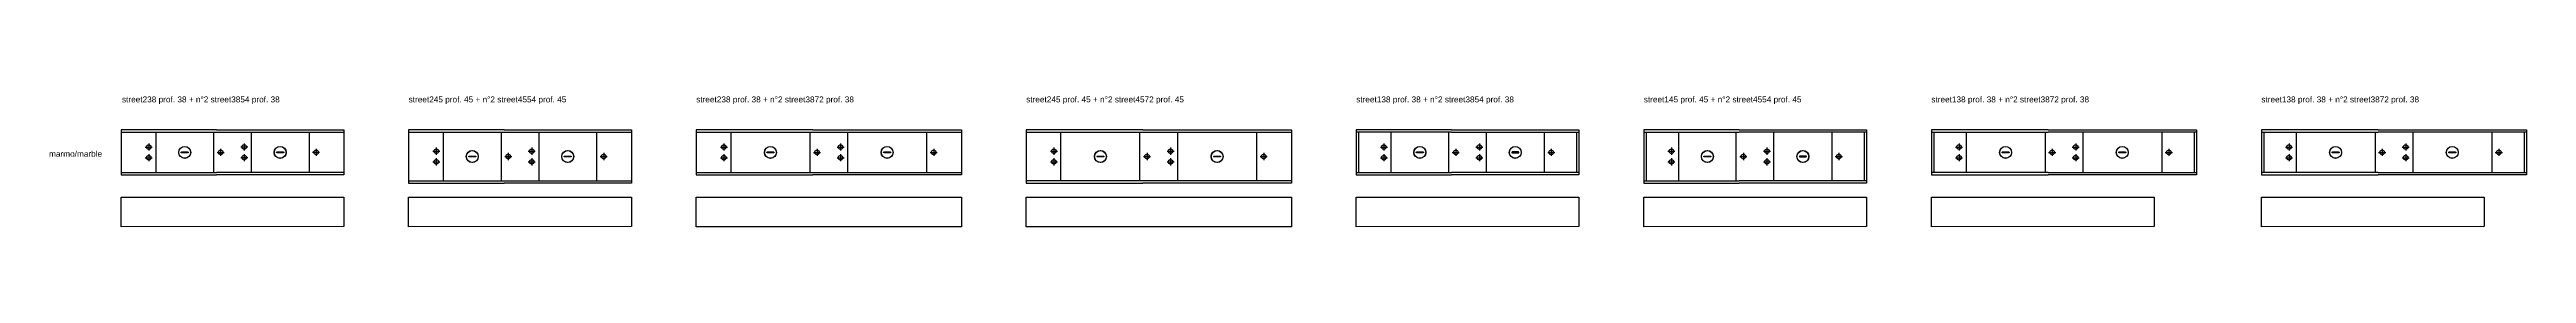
# Model space of a CAD drawing. Header units: millimetres. Extents: x 396 to 4372, y 216 to 1946.
# Drawn here: x 2271 to 4372, y 699 to 809 of the extents above; entities that cross this region are included whole.
import ezdxf

# ---------------------------------------------------------------- set-up
doc = ezdxf.new("R2010")
doc.units = ezdxf.units.MM
doc.linetypes.add('ACAD_ISO02W100', pattern=[15, 12, -3])
doc.styles.get("Standard").update_dxf_attribs({"font": 'arial.ttf'})

# ---------------------------------------------------------------- blocks, each defined once
blk = doc.blocks.new('*U144')
for p, q in [((0, 36), (81, 36)), ((29.5, 36), (29.5, 2)), ((78.5, 36), (78.5, 2)), ((81, 36), (189, 36)), ((110.5, 36), (110.5, 2)), ((159.5, 36), (159.5, 2)), ((0, 2), (81, 2)), ((189, 2), (81, 2))]:
    blk.add_line(p, q)
for points in [[(81, 38), (0, 38), (0, 0), (81, 0)], [(81, 38), (189, 38), (189, 0), (81, 0)]]:
    blk.add_lwpolyline(points)
for points in [[(51.2, 19.3), (51.3, 19.4), (51.4, 19.4), (56.6, 19.4), (56.7, 19.4), (56.8, 19.3), (56.9, 19.3), (56.9, 19.2), (57, 19.1), (57, 19), (57, 18.9), (56.9, 18.8), (56.9, 18.7), (56.8, 18.7), (56.7, 18.6), (56.6, 18.6), (51.4, 18.6), (51.3, 18.6), (51.2, 18.7), (51.1, 18.7), (51.1, 18.8), (51, 18.9), (51, 19), (51, 19.1), (51.1, 19.2), (51.1, 19.3)], [(132.2, 19.3), (132.3, 19.4), (132.4, 19.4), (137.6, 19.4), (137.7, 19.4), (137.8, 19.3), (137.9, 19.3), (137.9, 19.2), (138, 19.1), (138, 19), (138, 18.9), (137.9, 18.8), (137.9, 18.7), (137.8, 18.7), (137.7, 18.6), (137.6, 18.6), (132.4, 18.6), (132.3, 18.6), (132.2, 18.7), (132.1, 18.7), (132.1, 18.8), (132, 18.9), (132, 19), (132, 19.1), (132.1, 19.2), (132.1, 19.3)]]:
    blk.add_lwpolyline(points, close=True)
for centre, radius in [((54, 19), 5.1), ((54, 19), 5), ((135, 19), 5.1), ((135, 19), 5)]:
    blk.add_circle(centre, radius)
at = {"layer": 'Defpoints', "linetype": 'ACAD_ISO02W100'}
for p, q in [((20.5, 23.5), (26.5, 23.5)), ((23.5, 26.5), (23.5, 20.5)), ((84.5, 22), (84.5, 16)), ((101.5, 23.6), (107.5, 23.6)), ((104.5, 26.6), (104.5, 20.6)), ((165.5, 22.1), (165.5, 16)), ((20.5, 14.5), (26.5, 14.5)), ((23.5, 17.5), (23.5, 11.5)), ((81.5, 19), (87.5, 19)), ((101.5, 14.6), (107.5, 14.6)), ((104.5, 17.6), (104.5, 11.6)), ((162.5, 19.1), (168.5, 19.1))]:
    blk.add_line(p, q, dxfattribs=at)
for centre in [(23.5, 23.5), (104.5, 23.6), (23.5, 14.5), (84.5, 19), (104.5, 14.6), (165.5, 19.1)]:
    blk.add_circle(centre, 1.9, dxfattribs=at)
blk = doc.blocks.new('*U146')
blk.add_lwpolyline([(0, 25), (189, 25.2), (189, 0.2), (0, 0)], close=True)
blk = doc.blocks.new('*U147')
for p, q in [((0, 43), (81, 43)), ((29.5, 2), (29.5, 43)), ((78.5, 43), (78.5, 2)), ((81, 43), (189, 43)), ((110.5, 43), (110.5, 2)), ((159.5, 43), (159.5, 2)), ((0, 2), (81, 2)), ((81, 2), (189, 2))]:
    blk.add_line(p, q)
for points in [[(81, 45), (0, 45), (0, 0), (81, 0)], [(81, 45), (189, 45), (189, 0.1), (81, 0)]]:
    blk.add_lwpolyline(points)
for points in [[(51.2, 22.8), (51.3, 22.9), (51.4, 22.9), (56.6, 22.9), (56.7, 22.9), (56.8, 22.8), (56.9, 22.8), (56.9, 22.7), (57, 22.6), (57, 22.5), (57, 22.4), (56.9, 22.3), (56.9, 22.2), (56.8, 22.2), (56.7, 22.1), (56.6, 22.1), (51.4, 22.1), (51.3, 22.1), (51.2, 22.2), (51.1, 22.2), (51.1, 22.3), (51, 22.4), (51, 22.5), (51, 22.6), (51.1, 22.7), (51.1, 22.8)], [(132.2, 22.8), (132.3, 22.9), (132.4, 22.9), (137.6, 22.9), (137.7, 22.9), (137.8, 22.8), (137.9, 22.8), (137.9, 22.7), (138, 22.6), (138, 22.5), (138, 22.4), (137.9, 22.3), (137.9, 22.2), (137.8, 22.2), (137.7, 22.1), (137.6, 22.1), (132.4, 22.1), (132.3, 22.1), (132.2, 22.2), (132.1, 22.2), (132.1, 22.3), (132, 22.4), (132, 22.5), (132, 22.6), (132.1, 22.7), (132.1, 22.8)]]:
    blk.add_lwpolyline(points, close=True)
for centre, radius in [((54, 22.5), 5.1), ((54, 22.5), 5), ((135, 22.5), 5.1), ((135, 22.5), 5)]:
    blk.add_circle(centre, radius)
at = {"layer": 'Defpoints', "linetype": 'ACAD_ISO02W100'}
for p, q in [((20.5, 27), (26.5, 27)), ((23.5, 30), (23.5, 24)), ((81.5, 22.5), (87.5, 22.5)), ((84.5, 25.5), (84.5, 19.5)), ((101.5, 27), (107.5, 27)), ((104.5, 30.1), (104.5, 24)), ((104.5, 21.1), (104.5, 15)), ((162.5, 22.5), (168.5, 22.5)), ((165.5, 25.5), (165.5, 19.5)), ((20.5, 18), (26.5, 18)), ((23.5, 21), (23.5, 15)), ((101.5, 18), (107.5, 18))]:
    blk.add_line(p, q, dxfattribs=at)
for centre in [(23.5, 27), (84.5, 22.5), (104.5, 27), (165.5, 22.5), (23.5, 18), (104.5, 18)]:
    blk.add_circle(centre, 1.9, dxfattribs=at)
blk = doc.blocks.new('*U150')
for p, q in [((0, 36), (99, 36)), ((29.5, 36), (29.5, 2)), ((96.5, 36), (96.5, 2)), ((99, 36), (225, 36)), ((128.5, 36), (128.5, 2)), ((195.5, 36), (195.5, 2)), ((0, 2), (99, 2)), ((99, 2), (225, 2))]:
    blk.add_line(p, q)
for points in [[(99, 38), (0, 38), (0, 0), (99, 0)], [(99, 38), (225, 38), (225, 0), (99, 0)]]:
    blk.add_lwpolyline(points)
for points in [[(60.2, 19.3), (60.3, 19.4), (60.4, 19.4), (65.6, 19.4), (65.7, 19.4), (65.8, 19.3), (65.9, 19.3), (65.9, 19.2), (66, 19.1), (66, 19), (66, 18.9), (65.9, 18.8), (65.9, 18.7), (65.8, 18.7), (65.7, 18.6), (65.6, 18.6), (60.4, 18.6), (60.3, 18.6), (60.2, 18.7), (60.1, 18.7), (60.1, 18.8), (60, 18.9), (60, 19), (60, 19.1), (60.1, 19.2), (60.1, 19.3)], [(159.2, 19.3), (159.3, 19.4), (159.4, 19.4), (164.6, 19.4), (164.7, 19.4), (164.8, 19.3), (164.9, 19.3), (164.9, 19.2), (165, 19.1), (165, 19), (165, 18.9), (164.9, 18.8), (164.9, 18.7), (164.8, 18.7), (164.7, 18.6), (164.6, 18.6), (159.4, 18.6), (159.3, 18.6), (159.2, 18.7), (159.1, 18.7), (159.1, 18.8), (159, 18.9), (159, 19), (159, 19.1), (159.1, 19.2), (159.1, 19.3)]]:
    blk.add_lwpolyline(points, close=True)
for centre, radius in [((63, 19), 5.1), ((63, 19), 5), ((162, 19), 5.1), ((162, 19), 5)]:
    blk.add_circle(centre, radius)
at = {"layer": 'Defpoints', "linetype": 'ACAD_ISO02W100'}
for p, q in [((20.5, 23.5), (26.5, 23.5)), ((23.5, 26.5), (23.5, 20.5)), ((102.5, 22), (102.5, 16)), ((119.5, 23.5), (125.5, 23.5)), ((122.5, 26.5), (122.5, 20.5)), ((201.5, 22), (201.5, 16)), ((20.5, 14.5), (26.5, 14.5)), ((23.5, 17.5), (23.5, 11.5)), ((99.5, 19), (105.5, 19)), ((119.5, 14.5), (125.5, 14.5)), ((122.5, 17.5), (122.5, 11.5)), ((198.5, 19), (204.5, 19))]:
    blk.add_line(p, q, dxfattribs=at)
for centre in [(23.5, 23.5), (122.5, 23.5), (23.5, 14.5), (102.5, 19), (122.5, 14.5), (201.5, 19)]:
    blk.add_circle(centre, 1.9, dxfattribs=at)
blk = doc.blocks.new('*U72')
blk.add_lwpolyline([(0, 25), (225, 25), (225, 0), (0, 0)], close=True)
blk = doc.blocks.new('*U152')
for p, q in [((0, 43), (99, 43)), ((29.5, 2), (29.5, 43)), ((96.5, 2), (96.5, 43)), ((99, 2), (0, 2))]:
    blk.add_line(p, q)
for points in [[(99, 45), (0, 45), (0, 0), (99, 0)], [(99, 45), (225, 45), (225, 0), (99, 0)], [(99, 43), (225, 43)], [(128.5, 43), (128.5, 2)], [(195.5, 43), (195.5, 2)], [(225, 2), (99, 2)]]:
    blk.add_lwpolyline(points)
for points in [[(60.2, 22.8), (60.3, 22.9), (60.4, 22.9), (65.6, 22.9), (65.7, 22.9), (65.8, 22.8), (65.9, 22.8), (65.9, 22.7), (66, 22.6), (66, 22.5), (66, 22.4), (65.9, 22.3), (65.9, 22.2), (65.8, 22.2), (65.7, 22.1), (65.6, 22.1), (60.4, 22.1), (60.3, 22.1), (60.2, 22.2), (60.1, 22.2), (60.1, 22.3), (60, 22.4), (60, 22.5), (60, 22.6), (60.1, 22.7), (60.1, 22.8)], [(159.2, 22.8), (159.3, 22.9), (159.4, 22.9), (164.6, 22.9), (164.7, 22.9), (164.8, 22.8), (164.9, 22.8), (164.9, 22.7), (165, 22.6), (165, 22.5), (165, 22.4), (164.9, 22.3), (164.9, 22.2), (164.8, 22.2), (164.7, 22.1), (164.6, 22.1), (159.4, 22.1), (159.3, 22.1), (159.2, 22.2), (159.1, 22.2), (159.1, 22.3), (159, 22.4), (159, 22.5), (159, 22.6), (159.1, 22.7), (159.1, 22.8)]]:
    blk.add_lwpolyline(points, close=True)
for centre, radius in [((63, 22.5), 5.1), ((63, 22.5), 5), ((162, 22.5), 5.1), ((162, 22.5), 5)]:
    blk.add_circle(centre, radius)
at = {"layer": 'Defpoints', "linetype": 'ACAD_ISO02W100'}
for p, q in [((20.5, 27), (26.5, 27)), ((23.5, 30), (23.5, 24)), ((99.5, 22.5), (105.5, 22.5)), ((102.5, 25.5), (102.5, 19.5)), ((119.5, 27), (125.5, 27)), ((122.5, 30), (122.5, 24)), ((198.5, 22.5), (204.5, 22.5)), ((201.5, 25.5), (201.5, 19.5)), ((20.5, 18), (26.5, 18)), ((23.5, 21), (23.5, 15)), ((119.5, 18), (125.5, 18)), ((122.5, 21), (122.5, 15))]:
    blk.add_line(p, q, dxfattribs=at)
for centre in [(23.5, 27), (102.5, 22.5), (122.5, 27), (201.5, 22.5), (23.5, 18), (122.5, 18)]:
    blk.add_circle(centre, 1.9, dxfattribs=at)
blk = doc.blocks.new('*U154')
for p, q in [((81, 36), (0, 36)), ((2, 36), (2, 2)), ((29.5, 36), (29.5, 2)), ((78.5, 2), (78.5, 36)), ((81, 36), (189, 36)), ((110.5, 2), (110.5, 36)), ((159.5, 36), (159.5, 2)), ((187, 36), (187, 2)), ((0, 2), (81, 2)), ((189, 2), (81, 2))]:
    blk.add_line(p, q)
for points in [[(81, 38), (0, 38), (0, 0), (81, 0)], [(81, 38), (189, 38), (189, 0), (81, 0)]]:
    blk.add_lwpolyline(points)
for points in [[(51.2, 19.3), (51.3, 19.4), (51.4, 19.4), (56.6, 19.4), (56.7, 19.4), (56.8, 19.3), (56.9, 19.3), (56.9, 19.2), (57, 19.1), (57, 19), (57, 18.9), (56.9, 18.8), (56.9, 18.7), (56.8, 18.7), (56.7, 18.6), (56.6, 18.6), (51.4, 18.6), (51.3, 18.6), (51.2, 18.7), (51.1, 18.7), (51.1, 18.8), (51, 18.9), (51, 19), (51, 19.1), (51.1, 19.2), (51.1, 19.3)], [(137.8, 19.3), (137.7, 19.4), (137.6, 19.4), (132.4, 19.4), (132.3, 19.4), (132.2, 19.3), (132.1, 19.3), (132.1, 19.2), (132, 19.1), (132, 19), (132, 18.9), (132.1, 18.8), (132.1, 18.7), (132.2, 18.7), (132.3, 18.6), (132.4, 18.6), (137.6, 18.6), (137.7, 18.6), (137.8, 18.7), (137.9, 18.7), (137.9, 18.8), (138, 18.9), (138, 19), (138, 19.1), (137.9, 19.2), (137.9, 19.3)]]:
    blk.add_lwpolyline(points, close=True)
for centre, radius in [((54, 19), 5.1), ((54, 19), 5), ((135, 19), 5.1), ((135, 19), 5)]:
    blk.add_circle(centre, radius)
at = {"layer": 'Defpoints', "linetype": 'ACAD_ISO02W100'}
for p, q in [((20.5, 23.5), (26.5, 23.5)), ((23.5, 26.5), (23.5, 20.5)), ((84.5, 22), (84.5, 16)), ((101.5, 23.5), (107.5, 23.5)), ((104.5, 26.5), (104.5, 20.5)), ((165.5, 22), (165.5, 16)), ((20.5, 14.5), (26.5, 14.5)), ((23.5, 17.5), (23.5, 11.5)), ((81.5, 19), (87.5, 19)), ((101.5, 14.5), (107.5, 14.5)), ((104.5, 17.5), (104.5, 11.5)), ((162.5, 19), (168.5, 19))]:
    blk.add_line(p, q, dxfattribs=at)
for centre in [(23.5, 23.5), (104.5, 23.5), (23.5, 14.5), (84.5, 19), (104.5, 14.5), (165.5, 19)]:
    blk.add_circle(centre, 1.9, dxfattribs=at)
blk = doc.blocks.new('*U156')
for p, q in [((0, 43), (81, 43)), ((2, 43), (2, 2)), ((29.5, 43), (29.5, 2)), ((78.5, 2), (78.5, 43)), ((189, 43), (81, 43)), ((110.5, 2), (110.5, 43)), ((159.5, 43), (159.5, 2)), ((187, 43), (187, 2)), ((0, 2), (81, 2)), ((189, 2), (81, 2))]:
    blk.add_line(p, q)
for points in [[(81, 45), (0, 45), (0, 0), (81, 0)], [(81, 45), (189, 45), (189, 0), (81, 0)]]:
    blk.add_lwpolyline(points)
for points in [[(51.2, 22.8), (51.3, 22.9), (51.4, 22.9), (56.6, 22.9), (56.7, 22.9), (56.8, 22.8), (56.9, 22.8), (56.9, 22.7), (57, 22.6), (57, 22.5), (57, 22.4), (56.9, 22.3), (56.9, 22.2), (56.8, 22.2), (56.7, 22.1), (56.6, 22.1), (51.4, 22.1), (51.3, 22.1), (51.2, 22.2), (51.1, 22.2), (51.1, 22.3), (51, 22.4), (51, 22.5), (51, 22.6), (51.1, 22.7), (51.1, 22.8)], [(137.8, 22.8), (137.7, 22.9), (137.6, 22.9), (132.4, 22.9), (132.3, 22.9), (132.2, 22.8), (132.1, 22.8), (132.1, 22.7), (132, 22.6), (132, 22.5), (132, 22.4), (132.1, 22.3), (132.1, 22.2), (132.2, 22.2), (132.3, 22.1), (132.4, 22.1), (137.6, 22.1), (137.7, 22.1), (137.8, 22.2), (137.9, 22.2), (137.9, 22.3), (138, 22.4), (138, 22.5), (138, 22.6), (137.9, 22.7), (137.9, 22.8)]]:
    blk.add_lwpolyline(points, close=True)
for centre, radius in [((54, 22.5), 5.1), ((54, 22.5), 5), ((135, 22.5), 5.1), ((135, 22.5), 5)]:
    blk.add_circle(centre, radius)
at = {"layer": 'Defpoints', "linetype": 'ACAD_ISO02W100'}
for p, q in [((20.5, 27), (26.5, 27)), ((23.5, 30), (23.5, 24)), ((81.5, 22.5), (87.5, 22.5)), ((84.5, 25.5), (84.5, 19.5)), ((101.5, 27), (107.5, 27)), ((104.5, 30), (104.5, 24)), ((162.5, 22.5), (168.5, 22.5)), ((165.5, 25.5), (165.5, 19.5)), ((20.5, 18), (26.5, 18)), ((23.5, 21), (23.5, 15)), ((101.5, 18), (107.5, 18)), ((104.5, 21), (104.5, 15))]:
    blk.add_line(p, q, dxfattribs=at)
for centre in [(23.5, 27), (84.5, 22.5), (104.5, 27), (165.5, 22.5), (23.5, 18), (104.5, 18)]:
    blk.add_circle(centre, 1.9, dxfattribs=at)
blk = doc.blocks.new('*U158')
for p, q in [((0, 36), (99, 36)), ((2, 36), (2, 2)), ((29.5, 36), (29.5, 2)), ((96.5, 36), (96.5, 2)), ((225, 36), (99, 36)), ((128.5, 36), (128.5, 2)), ((195.5, 36), (195.5, 2)), ((223, 36), (223, 2)), ((99, 2), (0, 2)), ((99, 2), (225, 2))]:
    blk.add_line(p, q)
for points in [[(99, 38), (0, 38), (0, 0), (99, 0)], [(99, 38), (225, 38), (225, 0), (99, 0)]]:
    blk.add_lwpolyline(points)
for points in [[(60.2, 19.3), (60.3, 19.4), (60.4, 19.4), (65.6, 19.4), (65.7, 19.4), (65.8, 19.3), (65.9, 19.3), (65.9, 19.2), (66, 19.1), (66, 19), (66, 18.9), (65.9, 18.8), (65.9, 18.7), (65.8, 18.7), (65.7, 18.6), (65.6, 18.6), (60.4, 18.6), (60.3, 18.6), (60.2, 18.7), (60.1, 18.7), (60.1, 18.8), (60, 18.9), (60, 19), (60, 19.1), (60.1, 19.2), (60.1, 19.3)], [(159.2, 19.3), (159.3, 19.4), (159.4, 19.4), (164.6, 19.4), (164.7, 19.4), (164.8, 19.3), (164.9, 19.3), (164.9, 19.2), (165, 19.1), (165, 19), (165, 18.9), (164.9, 18.8), (164.9, 18.7), (164.8, 18.7), (164.7, 18.6), (164.6, 18.6), (159.4, 18.6), (159.3, 18.6), (159.2, 18.7), (159.1, 18.7), (159.1, 18.8), (159, 18.9), (159, 19), (159, 19.1), (159.1, 19.2), (159.1, 19.3)]]:
    blk.add_lwpolyline(points, close=True)
for centre, radius in [((63, 19), 5.1), ((63, 19), 5), ((162, 19), 5.1), ((162, 19), 5)]:
    blk.add_circle(centre, radius)
at = {"layer": 'Defpoints', "linetype": 'ACAD_ISO02W100'}
for p, q in [((20.5, 23.5), (26.5, 23.5)), ((23.5, 26.5), (23.5, 20.5)), ((102.5, 22), (102.5, 16)), ((119.5, 23.5), (125.5, 23.5)), ((122.5, 26.5), (122.5, 20.5)), ((201.5, 22), (201.5, 16)), ((20.5, 14.5), (26.5, 14.5)), ((23.5, 17.5), (23.5, 11.5)), ((99.5, 19), (105.5, 19)), ((119.5, 14.5), (125.5, 14.5)), ((122.5, 17.5), (122.5, 11.5)), ((198.5, 19), (204.5, 19))]:
    blk.add_line(p, q, dxfattribs=at)
for centre in [(23.5, 23.5), (122.5, 23.5), (23.5, 14.5), (102.5, 19), (122.5, 14.5), (201.5, 19)]:
    blk.add_circle(centre, 1.9, dxfattribs=at)

msp = doc.modelspace()

# ---------------------------------------------------------------- block references
for name, p in [('*U144', (2331.5, 742.8, 0)), ('*U147', (2575.5, 735.8, 0)), ('*U150', (2819.5, 742.8, 0)), ('*U152', (3099.5, 735.8, 0)), ('*U154', (3379.5, 742.8, 0)), ('*U156', (3623.5, 735.8, 0)), ('*U158', (3867.5, 742.8, 0)), ('*U158', (4147.5, 742.8, 0))]:
    msp.add_blockref(name, p)
at = {"color": 3}
for name, p in [('*U146', (2331.5, 698.8, 0)), ('*U146', (2575.5, 698.8, 0)), ('*U72', (2819.5, 698.8, 0)), ('*U72', (3099.5, 698.8, 0)), ('*U146', (3379.5, 698.8, 0)), ('*U146', (3623.5, 698.8, 0)), ('*U146', (3867.5, 698.8, 0)), ('*U146', (4147.5, 698.8, 0))]:
    msp.add_blockref(name, p, dxfattribs=at)

# ---------------------------------------------------------------- texts
at = {"char_height": 5, "attachment_point": 1}
for s, width, heights, insert in [('street238 prof. 38 + n°2 street3854 prof. 38', 140.113, [10.4], (2332.3, 809.1, 0)), ('street245 prof. 45 + n°2 street4554 prof. 45', 140.113, [10.4], (2575.5, 809.1, 0)), ('street238 prof. 38 + n°2 street3872 prof. 38', 140.113, [10.4], (2819.5, 809.1, 0)), ('street245 prof. 45 + n°2 street4572 prof. 45', 140.113, [10.4], (3099.5, 809.1, 0)), ('street138 prof. 38 + n°2 street3854 prof. 38', 140.113, [10.4], (3379.5, 809.1, 0)), ('street145 prof. 45 + n°2 street4554 prof. 45', 140.113, [10.4], (3623.5, 809.1, 0)), ('street138 prof. 38 + n°2 street3872 prof. 38 ', 140.113, [10.4], (3867.5, 809.1, 0)), ('street138 prof. 38 + n°2 street3872 prof. 38 ', 140.113, [10.4], (4147.5, 809.1, 0)), ('marmo/marble', 116.784, [0], (2270.4, 763.1, 0))]:
    msp.add_mtext_dynamic_manual_height_columns(s, width=width, gutter_width=12.5, heights=heights, dxfattribs=dict(at, insert=insert))

doc.saveas('drawing.dxf')
